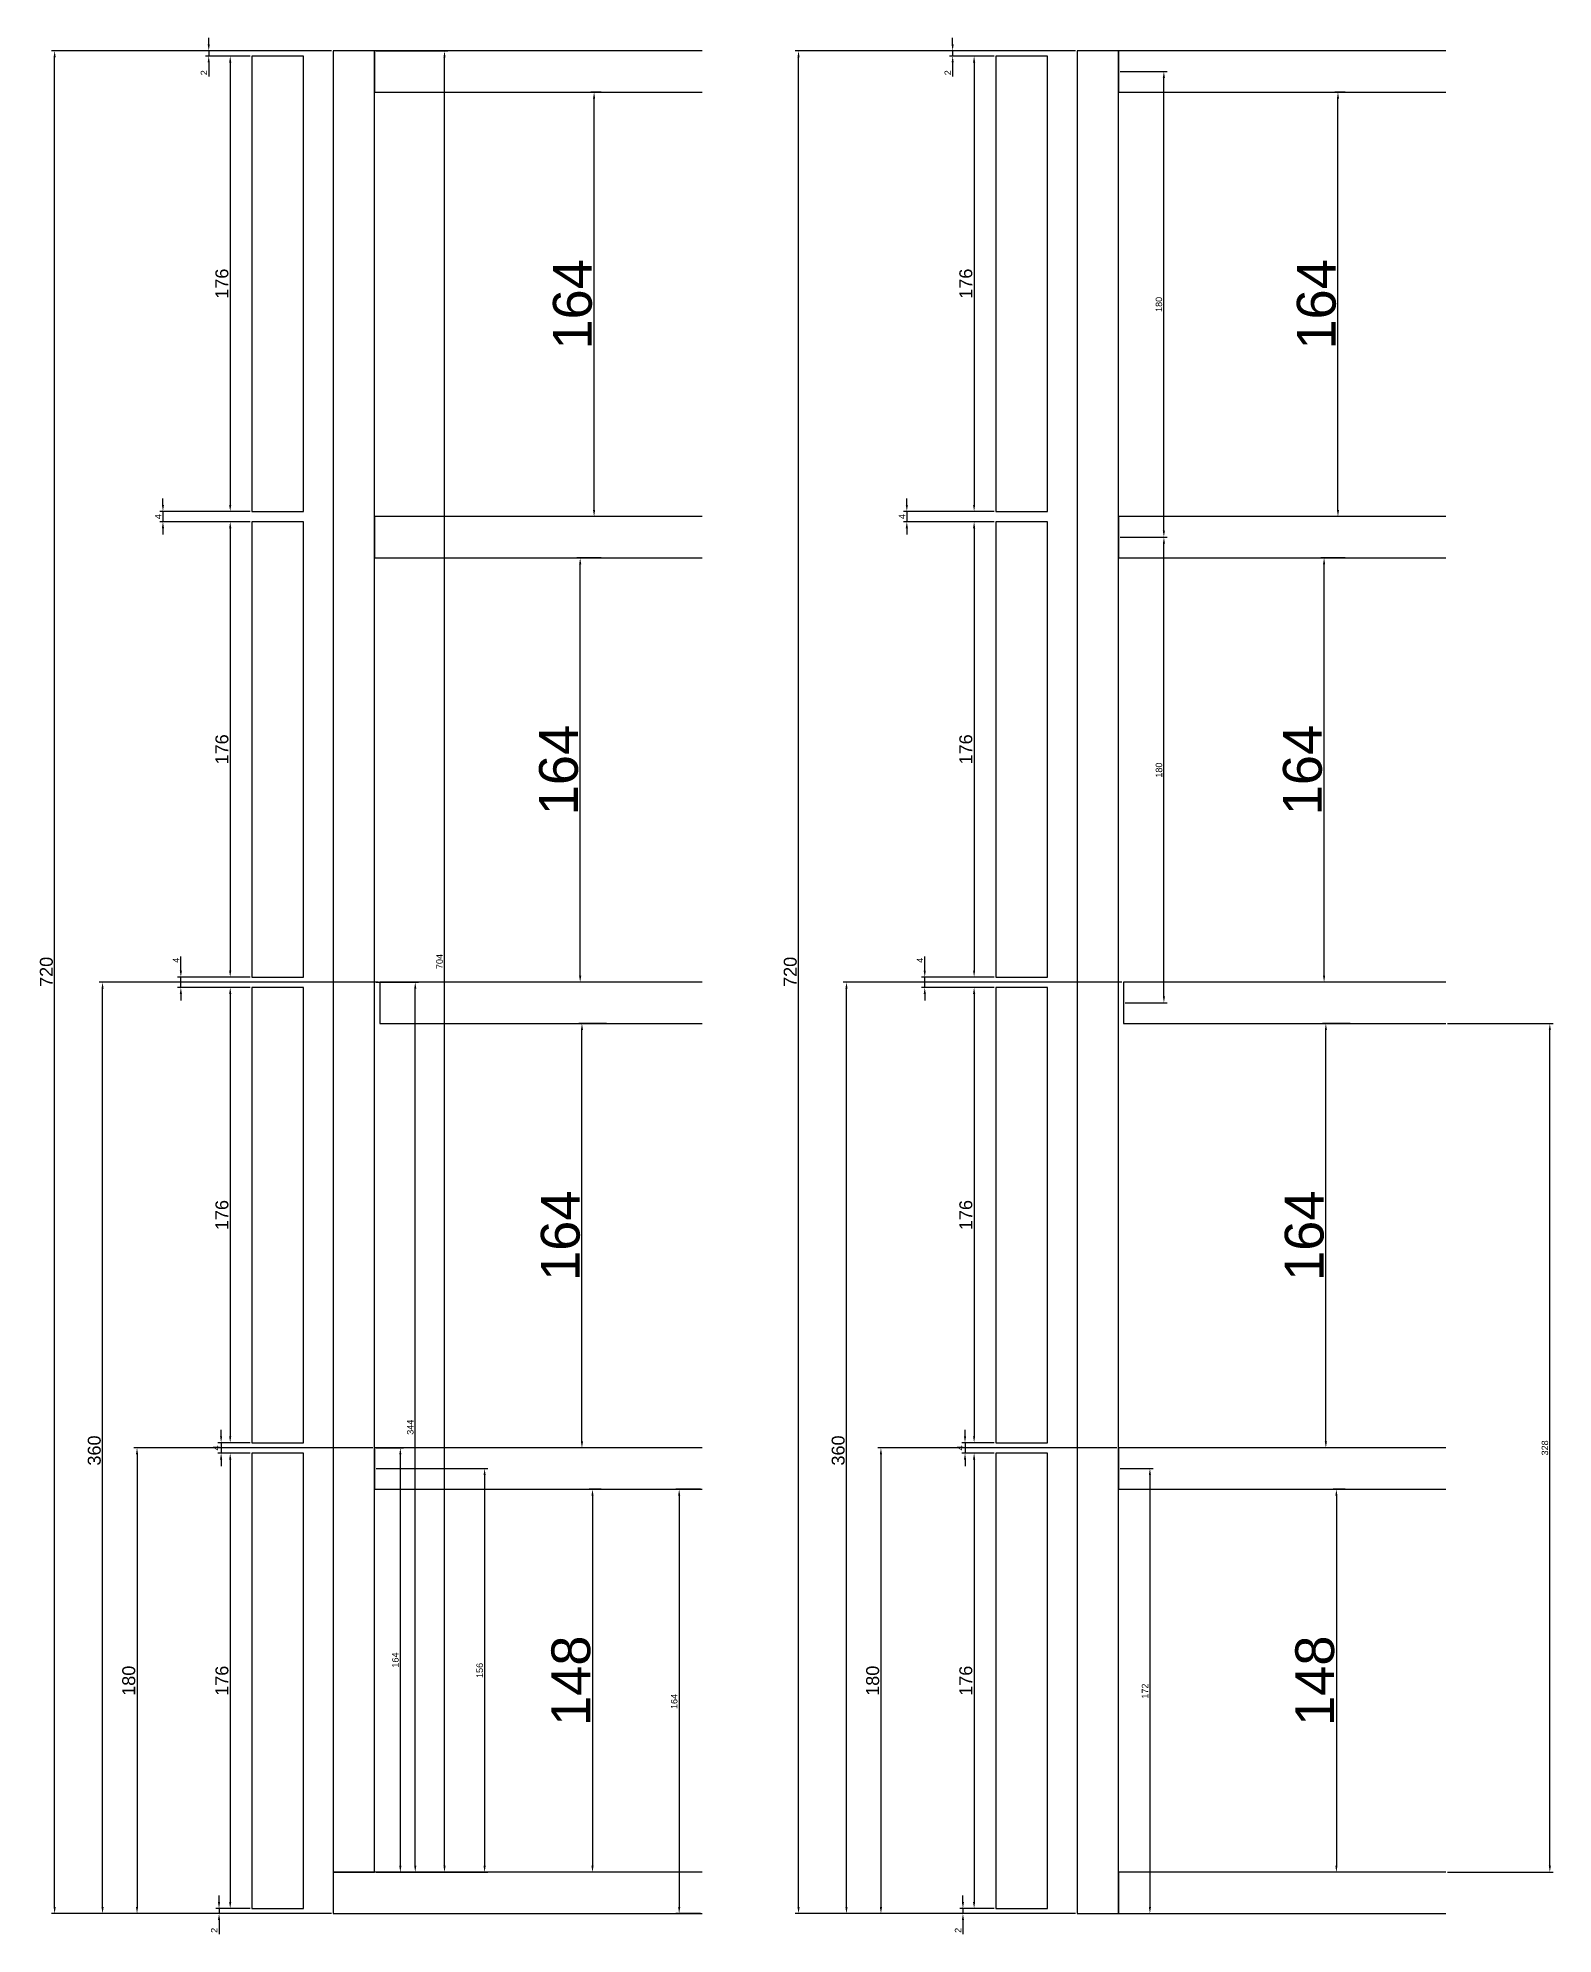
# Model space of a CAD drawing. Header units: millimetres. Extents: x 197 to 5045, y 762 to 4643.
# Drawn here: x 2098 to 2683, y 2205 to 2938 of the extents above; entities that cross this region are included whole.
import ezdxf

# ---------------------------------------------------------------- set-up
doc = ezdxf.new("R2010")
doc.units = ezdxf.units.MM
doc.styles.get("Standard").update_dxf_attribs({"font": 'arial.ttf'})
doc.dimstyles.new('ISO-25', dxfattribs={"dimtxt": 2.5, "dimasz": 2.5, "dimexe": 1.25, "dimexo": 0.625, "dimtad": 1, "dimtxsty": 'Standard', "dimcen": 2.5, "dimadec": 0, "dimazin": 0, "dimtfac": 1, "dimtmove": 0, "dimatfit": 3, "dimfxl": 1, "dimarcsym": 0})

msp = doc.modelspace()

# ---------------------------------------------------------------- blocks, each defined once
blk = doc.blocks.new('*D29')
at = {"color": 0, "lineweight": -2, "transparency": 16777216}
for p, q in [((14.94, 178), (5.94, 178)), ((7.19, 175.5), (7.19, 4.5)), ((14.94, 2), (5.94, 2))]:
    blk.add_line(p, q, dxfattribs=at)
at = {"color": 0, "transparency": 16777216}
for points in [[(6.77, 175.5), (7.61, 175.5), (7.19, 178)], [(6.77, 4.5), (7.61, 4.5), (7.19, 2)]]:
    blk.add_solid(points, dxfattribs=at)
at = {"layer": 'Defpoints', "color": 0, "transparency": 16777216}
for p in [(15.56, 178), (7.19, 2), (15.56, 2)]:
    blk.add_point(p, dxfattribs=at)
at = {"color": 0, "transparency": 16777216, "insert": (4.01, 90), "char_height": 5, "attachment_point": 5, "rotation": 90}
blk.add_mtext('176', dxfattribs=at)
blk = doc.blocks.new('*D28')
at = {"color": 0, "lineweight": -2, "transparency": 16777216}
for p, q in [((2211.11, 2932.96), (2102.82, 2932.96)), ((2104.07, 2215.46), (2104.07, 2930.46)), ((2211.11, 2212.96), (2102.82, 2212.96))]:
    blk.add_line(p, q, dxfattribs=at)
at = {"color": 0, "transparency": 16777216}
for points in [[(2103.66, 2930.46), (2104.49, 2930.46), (2104.07, 2932.96)], [(2103.66, 2215.46), (2104.49, 2215.46), (2104.07, 2212.96)]]:
    blk.add_solid(points, dxfattribs=at)
at = {"layer": 'Defpoints', "color": 0, "transparency": 16777216}
for p in [(2104.07, 2932.96), (2211.73, 2932.96), (2211.73, 2212.96)]:
    blk.add_point(p, dxfattribs=at)
at = {"color": 0, "transparency": 16777216, "insert": (2100.9, 2576.96), "char_height": 5, "attachment_point": 5, "rotation": 90}
blk.add_mtext('720', dxfattribs=at)
blk = doc.blocks.new('*D30')
at = {"color": 0, "lineweight": -2, "transparency": 16777216}
for p, q in [((2168.43, 2397.46), (2168.43, 2399.96)), ((2179.69, 2394.96), (2167.18, 2394.96)), ((2179.69, 2390.96), (2167.18, 2390.96)), ((2168.43, 2394.96), (2168.43, 2390.96)), ((2168.43, 2388.46), (2168.43, 2385.96))]:
    blk.add_line(p, q, dxfattribs=at)
at = {"color": 0, "transparency": 16777216}
for points in [[(2168.01, 2397.46), (2168.85, 2397.46), (2168.43, 2394.96)], [(2168.01, 2388.46), (2168.85, 2388.46), (2168.43, 2390.96)]]:
    blk.add_solid(points, dxfattribs=at)
at = {"layer": 'Defpoints', "color": 0, "transparency": 16777216}
for p in [(2168.43, 2390.96), (2180.32, 2394.96), (2180.32, 2390.96)]:
    blk.add_point(p, dxfattribs=at)
at = {"color": 0, "transparency": 16777216, "insert": (2166.56, 2392.96), "char_height": 2.5, "attachment_point": 5, "rotation": 90}
blk.add_mtext('4', dxfattribs=at)
blk = doc.blocks.new('*D31')
at = {"color": 0, "lineweight": -2, "transparency": 16777216}
for p, q in [((2179.69, 2214.96), (2166.38, 2214.96)), ((2167.63, 2217.46), (2167.63, 2219.96)), ((2167.63, 2214.96), (2167.63, 2212.96)), ((2211.11, 2212.96), (2166.38, 2212.96)), ((2167.63, 2210.46), (2167.63, 2205.05))]:
    blk.add_line(p, q, dxfattribs=at)
at = {"color": 0, "transparency": 16777216}
for points in [[(2167.21, 2217.46), (2168.05, 2217.46), (2167.63, 2214.96)], [(2167.21, 2210.46), (2168.05, 2210.46), (2167.63, 2212.96)]]:
    blk.add_solid(points, dxfattribs=at)
at = {"layer": 'Defpoints', "color": 0, "transparency": 16777216}
for p in [(2180.32, 2214.96), (2167.63, 2212.96), (2211.73, 2212.96)]:
    blk.add_point(p, dxfattribs=at)
at = {"color": 0, "transparency": 16777216, "insert": (2165.75, 2206.5), "char_height": 2.5, "attachment_point": 5, "rotation": 90}
blk.add_mtext('2', dxfattribs=at)
blk = doc.blocks.new('*D32')
at = {"color": 0, "lineweight": -2, "transparency": 16777216}
for p, q in [((2227.11, 2392.96), (2134.68, 2392.96)), ((2135.93, 2390.46), (2135.93, 2215.46)), ((2211.11, 2212.96), (2134.68, 2212.96))]:
    blk.add_line(p, q, dxfattribs=at)
at = {"color": 0, "transparency": 16777216}
for points in [[(2135.51, 2390.46), (2136.34, 2390.46), (2135.93, 2392.96)], [(2135.51, 2215.46), (2136.34, 2215.46), (2135.93, 2212.96)]]:
    blk.add_solid(points, dxfattribs=at)
at = {"layer": 'Defpoints', "color": 0, "transparency": 16777216}
for p in [(2227.73, 2392.96), (2135.93, 2212.96), (2211.73, 2212.96)]:
    blk.add_point(p, dxfattribs=at)
at = {"color": 0, "transparency": 16777216, "insert": (2132.75, 2302.96), "char_height": 5, "attachment_point": 5, "rotation": 90}
blk.add_mtext('180', dxfattribs=at)
blk = doc.blocks.new('*D40')
at = {"color": 0, "lineweight": -2, "transparency": 16777216}
for p, q in [((2211.11, 2932.96), (2162.4, 2932.96)), ((2163.65, 2935.46), (2163.65, 2937.96)), ((2163.65, 2932.96), (2163.65, 2930.96)), ((2179.69, 2930.96), (2162.4, 2930.96)), ((2163.65, 2928.46), (2163.65, 2923.05))]:
    blk.add_line(p, q, dxfattribs=at)
at = {"color": 0, "transparency": 16777216}
for points in [[(2163.23, 2935.46), (2164.07, 2935.46), (2163.65, 2932.96)], [(2163.23, 2928.46), (2164.07, 2928.46), (2163.65, 2930.96)]]:
    blk.add_solid(points, dxfattribs=at)
at = {"layer": 'Defpoints', "color": 0, "transparency": 16777216}
for p in [(2211.73, 2932.96), (2163.65, 2930.96), (2180.32, 2930.96)]:
    blk.add_point(p, dxfattribs=at)
at = {"color": 0, "transparency": 16777216, "insert": (2161.77, 2924.5), "char_height": 2.5, "attachment_point": 5, "rotation": 90}
blk.add_mtext('2', dxfattribs=at)
blk = doc.blocks.new('*D44')
at = {"color": 0, "lineweight": -2, "transparency": 16777216}
for p, q in [((2145.94, 2757.46), (2145.94, 2759.96)), ((2179.69, 2754.96), (2144.69, 2754.96)), ((2179.69, 2750.96), (2144.69, 2750.96)), ((2145.94, 2754.96), (2145.94, 2750.96)), ((2145.94, 2748.46), (2145.94, 2745.96))]:
    blk.add_line(p, q, dxfattribs=at)
at = {"color": 0, "transparency": 16777216}
for points in [[(2145.52, 2757.46), (2146.36, 2757.46), (2145.94, 2754.96)], [(2145.52, 2748.46), (2146.36, 2748.46), (2145.94, 2750.96)]]:
    blk.add_solid(points, dxfattribs=at)
at = {"layer": 'Defpoints', "color": 0, "transparency": 16777216}
for p in [(2145.94, 2750.96), (2180.32, 2754.96), (2180.32, 2750.96)]:
    blk.add_point(p, dxfattribs=at)
at = {"color": 0, "transparency": 16777216, "insert": (2144.06, 2752.96), "char_height": 2.5, "attachment_point": 5, "rotation": 90}
blk.add_mtext('4', dxfattribs=at)
blk = doc.blocks.new('*D45')
at = {"color": 0, "lineweight": -2, "transparency": 16777216}
for p, q in [((2229.11, 2572.96), (2121.35, 2572.96)), ((2122.6, 2215.46), (2122.6, 2570.46)), ((2211.11, 2212.96), (2121.35, 2212.96))]:
    blk.add_line(p, q, dxfattribs=at)
at = {"color": 0, "transparency": 16777216}
for points in [[(2122.18, 2570.46), (2123.02, 2570.46), (2122.6, 2572.96)], [(2122.18, 2215.46), (2123.02, 2215.46), (2122.6, 2212.96)]]:
    blk.add_solid(points, dxfattribs=at)
at = {"layer": 'Defpoints', "color": 0, "transparency": 16777216}
for p in [(2122.6, 2572.96), (2229.73, 2572.96), (2211.73, 2212.96)]:
    blk.add_point(p, dxfattribs=at)
at = {"color": 0, "transparency": 16777216, "insert": (2119.42, 2391.96), "char_height": 5, "attachment_point": 5, "rotation": 90}
blk.add_mtext('360', dxfattribs=at)
blk = doc.blocks.new('*D48')
at = {"color": 0, "lineweight": -2, "transparency": 16777216}
for p, q in [((2315.37, 2376.96), (2310.74, 2376.96)), ((2311.99, 2374.46), (2311.99, 2231.46)), ((2315.37, 2228.96), (2310.74, 2228.96))]:
    blk.add_line(p, q, dxfattribs=at)
at = {"color": 0, "transparency": 16777216}
for points in [[(2311.57, 2374.46), (2312.41, 2374.46), (2311.99, 2376.96)], [(2311.57, 2231.46), (2312.41, 2231.46), (2311.99, 2228.96)]]:
    blk.add_solid(points, dxfattribs=at)
at = {"layer": 'Defpoints', "color": 0, "transparency": 16777216}
for p in [(2315.99, 2376.96), (2311.99, 2228.96), (2315.99, 2228.96)]:
    blk.add_point(p, dxfattribs=at)
at = {"color": 0, "transparency": 16777216, "insert": (2303.71, 2302.96), "char_height": 15, "attachment_point": 5, "rotation": 90}
blk.add_mtext('148', dxfattribs=at)
blk = doc.blocks.new('*D49')
at = {"color": 0, "lineweight": -2, "transparency": 16777216}
for p, q in [((2317.37, 2556.96), (2306.67, 2556.96)), ((2307.92, 2395.46), (2307.92, 2554.46)), ((2315.37, 2392.96), (2306.67, 2392.96))]:
    blk.add_line(p, q, dxfattribs=at)
at = {"color": 0, "transparency": 16777216}
for points in [[(2307.5, 2554.46), (2308.34, 2554.46), (2307.92, 2556.96)], [(2307.5, 2395.46), (2308.34, 2395.46), (2307.92, 2392.96)]]:
    blk.add_solid(points, dxfattribs=at)
at = {"layer": 'Defpoints', "color": 0, "transparency": 16777216}
for p in [(2307.92, 2556.96), (2317.99, 2556.96), (2315.99, 2392.96)]:
    blk.add_point(p, dxfattribs=at)
at = {"color": 0, "transparency": 16777216, "insert": (2299.64, 2474.96), "char_height": 15, "attachment_point": 5, "rotation": 90}
blk.add_mtext('164', dxfattribs=at)
blk = doc.blocks.new('*D50')
at = {"color": 0, "lineweight": -2, "transparency": 16777216}
for p, q in [((2315.37, 2736.96), (2305.98, 2736.96)), ((2307.23, 2575.46), (2307.23, 2734.46)), ((2317.37, 2572.96), (2305.98, 2572.96))]:
    blk.add_line(p, q, dxfattribs=at)
at = {"color": 0, "transparency": 16777216}
for points in [[(2306.81, 2734.46), (2307.65, 2734.46), (2307.23, 2736.96)], [(2306.81, 2575.46), (2307.65, 2575.46), (2307.23, 2572.96)]]:
    blk.add_solid(points, dxfattribs=at)
at = {"layer": 'Defpoints', "color": 0, "transparency": 16777216}
for p in [(2307.23, 2736.96), (2315.99, 2736.96), (2317.99, 2572.96)]:
    blk.add_point(p, dxfattribs=at)
at = {"color": 0, "transparency": 16777216, "insert": (2298.95, 2654.96), "char_height": 15, "attachment_point": 5, "rotation": 90}
blk.add_mtext('164', dxfattribs=at)
blk = doc.blocks.new('*D51')
at = {"color": 0, "lineweight": -2, "transparency": 16777216}
for p, q in [((2315.37, 2916.96), (2311.35, 2916.96)), ((2312.6, 2755.46), (2312.6, 2914.46)), ((2315.37, 2752.96), (2311.35, 2752.96))]:
    blk.add_line(p, q, dxfattribs=at)
at = {"color": 0, "transparency": 16777216}
for points in [[(2312.19, 2914.46), (2313.02, 2914.46), (2312.6, 2916.96)], [(2312.19, 2755.46), (2313.02, 2755.46), (2312.6, 2752.96)]]:
    blk.add_solid(points, dxfattribs=at)
at = {"layer": 'Defpoints', "color": 0, "transparency": 16777216}
for p in [(2312.6, 2916.96), (2315.99, 2916.96), (2315.99, 2752.96)]:
    blk.add_point(p, dxfattribs=at)
at = {"color": 0, "transparency": 16777216, "insert": (2304.32, 2834.96), "char_height": 15, "attachment_point": 5, "rotation": 90}
blk.add_mtext('164', dxfattribs=at)
blk = doc.blocks.new('*D52')
at = {"color": 0, "lineweight": -2, "transparency": 16777216}
for p, q in [((2152.87, 2577.46), (2152.87, 2582.94)), ((2179.69, 2574.96), (2151.62, 2574.96)), ((2152.87, 2570.96), (2152.87, 2574.96)), ((2179.69, 2570.96), (2151.62, 2570.96)), ((2152.87, 2568.46), (2152.87, 2565.96))]:
    blk.add_line(p, q, dxfattribs=at)
at = {"color": 0, "transparency": 16777216}
for points in [[(2152.45, 2577.46), (2153.29, 2577.46), (2152.87, 2574.96)], [(2152.45, 2568.46), (2153.29, 2568.46), (2152.87, 2570.96)]]:
    blk.add_solid(points, dxfattribs=at)
at = {"layer": 'Defpoints', "color": 0, "transparency": 16777216}
for p in [(2180.32, 2574.96), (2152.87, 2570.96), (2180.32, 2570.96)]:
    blk.add_point(p, dxfattribs=at)
at = {"color": 0, "transparency": 16777216, "insert": (2150.99, 2581.45), "char_height": 2.5, "attachment_point": 5, "rotation": 90}
blk.add_mtext('4', dxfattribs=at)
blk = doc.blocks.new('*D65')
at = {"color": 0, "lineweight": -2, "transparency": 16777216}
for p, q in [((2228.36, 2392.96), (2238.96, 2392.96)), ((2237.71, 2231.46), (2237.71, 2390.46)), ((2228.36, 2228.96), (2238.96, 2228.96))]:
    blk.add_line(p, q, dxfattribs=at)
at = {"color": 0, "transparency": 16777216}
for points in [[(2237.29, 2390.46), (2238.13, 2390.46), (2237.71, 2392.96)], [(2237.29, 2231.46), (2238.13, 2231.46), (2237.71, 2228.96)]]:
    blk.add_solid(points, dxfattribs=at)
at = {"layer": 'Defpoints', "color": 0, "transparency": 16777216}
for p in [(2227.73, 2392.96), (2237.71, 2392.96), (2227.73, 2228.96)]:
    blk.add_point(p, dxfattribs=at)
at = {"color": 0, "transparency": 16777216, "insert": (2235.81, 2310.96), "char_height": 2.5, "attachment_point": 5, "rotation": 90}
blk.add_mtext('164', dxfattribs=at)
blk = doc.blocks.new('*D66')
at = {"color": 0, "lineweight": -2, "transparency": 16777216}
for p, q in [((2228.36, 2572.96), (2244.72, 2572.96)), ((2243.47, 2231.46), (2243.47, 2570.46)), ((2228.36, 2228.96), (2244.72, 2228.96))]:
    blk.add_line(p, q, dxfattribs=at)
at = {"color": 0, "transparency": 16777216}
for points in [[(2243.06, 2570.46), (2243.89, 2570.46), (2243.47, 2572.96)], [(2243.06, 2231.46), (2243.89, 2231.46), (2243.47, 2228.96)]]:
    blk.add_solid(points, dxfattribs=at)
at = {"layer": 'Defpoints', "color": 0, "transparency": 16777216}
for p in [(2227.73, 2572.96), (2243.47, 2572.96), (2227.73, 2228.96)]:
    blk.add_point(p, dxfattribs=at)
at = {"color": 0, "transparency": 16777216, "insert": (2241.57, 2400.96), "char_height": 2.5, "attachment_point": 5, "rotation": 90}
blk.add_mtext('344', dxfattribs=at)
blk = doc.blocks.new('*D67')
at = {"color": 0, "lineweight": -2, "transparency": 16777216}
for p, q in [((2228.36, 2932.96), (2256.03, 2932.96)), ((2254.78, 2231.46), (2254.78, 2930.46)), ((2228.36, 2228.96), (2256.03, 2228.96))]:
    blk.add_line(p, q, dxfattribs=at)
at = {"color": 0, "transparency": 16777216}
for points in [[(2254.37, 2930.46), (2255.2, 2930.46), (2254.78, 2932.96)], [(2254.37, 2231.46), (2255.2, 2231.46), (2254.78, 2228.96)]]:
    blk.add_solid(points, dxfattribs=at)
at = {"layer": 'Defpoints', "color": 0, "transparency": 16777216}
for p in [(2227.73, 2932.96), (2254.78, 2932.96), (2227.73, 2228.96)]:
    blk.add_point(p, dxfattribs=at)
at = {"color": 0, "transparency": 16777216, "insert": (2252.88, 2580.96), "char_height": 2.5, "attachment_point": 5, "rotation": 90}
blk.add_mtext('704', dxfattribs=at)
blk = doc.blocks.new('*D71')
at = {"color": 0, "lineweight": -2, "transparency": 16777216}
for p, q in [((2228.36, 2384.96), (2271.54, 2384.96)), ((2270.29, 2382.46), (2270.29, 2231.46)), ((2228.36, 2228.96), (2271.54, 2228.96))]:
    blk.add_line(p, q, dxfattribs=at)
at = {"color": 0, "transparency": 16777216}
for points in [[(2269.87, 2382.46), (2270.71, 2382.46), (2270.29, 2384.96)], [(2269.87, 2231.46), (2270.71, 2231.46), (2270.29, 2228.96)]]:
    blk.add_solid(points, dxfattribs=at)
at = {"layer": 'Defpoints', "color": 0, "transparency": 16777216}
for p in [(2227.73, 2384.96), (2227.73, 2228.96), (2270.29, 2228.96)]:
    blk.add_point(p, dxfattribs=at)
at = {"color": 0, "transparency": 16777216, "insert": (2268.39, 2306.96), "char_height": 2.5, "attachment_point": 5, "rotation": 90}
blk.add_mtext('156', dxfattribs=at)
blk = doc.blocks.new('*D109')
at = {"color": 0, "lineweight": -2, "transparency": 16777216}
for p, q in [((2353.71, 2376.96), (2344.25, 2376.96)), ((2345.5, 2374.46), (2345.5, 2215.46)), ((2353.71, 2212.96), (2344.25, 2212.96))]:
    blk.add_line(p, q, dxfattribs=at)
at = {"color": 0, "transparency": 16777216}
for points in [[(2345.09, 2374.46), (2345.92, 2374.46), (2345.5, 2376.96)], [(2345.09, 2215.46), (2345.92, 2215.46), (2345.5, 2212.96)]]:
    blk.add_solid(points, dxfattribs=at)
at = {"layer": 'Defpoints', "color": 0, "transparency": 16777216}
for p in [(2354.33, 2376.96), (2345.5, 2212.96), (2354.33, 2212.96)]:
    blk.add_point(p, dxfattribs=at)
at = {"color": 0, "transparency": 16777216, "insert": (2343.6, 2294.96), "char_height": 2.5, "attachment_point": 5, "rotation": 90}
blk.add_mtext('164', dxfattribs=at)
blk = doc.blocks.new('*D53')
at = {"color": 0, "lineweight": -2, "transparency": 16777216}
for p, q in [((2498.67, 2932.96), (2390.38, 2932.96)), ((2391.63, 2215.46), (2391.63, 2930.46)), ((2498.67, 2212.96), (2390.38, 2212.96))]:
    blk.add_line(p, q, dxfattribs=at)
at = {"color": 0, "transparency": 16777216}
for points in [[(2391.22, 2930.46), (2392.05, 2930.46), (2391.63, 2932.96)], [(2391.22, 2215.46), (2392.05, 2215.46), (2391.63, 2212.96)]]:
    blk.add_solid(points, dxfattribs=at)
at = {"layer": 'Defpoints', "color": 0, "transparency": 16777216}
for p in [(2391.63, 2932.96), (2499.29, 2932.96), (2499.29, 2212.96)]:
    blk.add_point(p, dxfattribs=at)
at = {"color": 0, "transparency": 16777216, "insert": (2388.46, 2576.96), "char_height": 5, "attachment_point": 5, "rotation": 90}
blk.add_mtext('720', dxfattribs=at)
blk = doc.blocks.new('*D60')
at = {"color": 0, "lineweight": -2, "transparency": 16777216}
for p, q in [((2455.99, 2397.46), (2455.99, 2399.96)), ((2467.25, 2394.96), (2454.74, 2394.96)), ((2467.25, 2390.96), (2454.74, 2390.96)), ((2455.99, 2394.96), (2455.99, 2390.96)), ((2455.99, 2388.46), (2455.99, 2385.96))]:
    blk.add_line(p, q, dxfattribs=at)
at = {"color": 0, "transparency": 16777216}
for points in [[(2455.58, 2397.46), (2456.41, 2397.46), (2455.99, 2394.96)], [(2455.58, 2388.46), (2456.41, 2388.46), (2455.99, 2390.96)]]:
    blk.add_solid(points, dxfattribs=at)
at = {"layer": 'Defpoints', "color": 0, "transparency": 16777216}
for p in [(2455.99, 2390.96), (2467.88, 2394.96), (2467.88, 2390.96)]:
    blk.add_point(p, dxfattribs=at)
at = {"color": 0, "transparency": 16777216, "insert": (2454.12, 2392.96), "char_height": 2.5, "attachment_point": 5, "rotation": 90}
blk.add_mtext('4', dxfattribs=at)
blk = doc.blocks.new('*D61')
at = {"color": 0, "lineweight": -2, "transparency": 16777216}
for p, q in [((2467.25, 2214.96), (2453.94, 2214.96)), ((2455.19, 2217.46), (2455.19, 2219.96)), ((2455.19, 2214.96), (2455.19, 2212.96)), ((2498.67, 2212.96), (2453.94, 2212.96)), ((2455.19, 2210.46), (2455.19, 2205.05))]:
    blk.add_line(p, q, dxfattribs=at)
at = {"color": 0, "transparency": 16777216}
for points in [[(2454.77, 2217.46), (2455.61, 2217.46), (2455.19, 2214.96)], [(2454.77, 2210.46), (2455.61, 2210.46), (2455.19, 2212.96)]]:
    blk.add_solid(points, dxfattribs=at)
at = {"layer": 'Defpoints', "color": 0, "transparency": 16777216}
for p in [(2467.88, 2214.96), (2455.19, 2212.96), (2499.29, 2212.96)]:
    blk.add_point(p, dxfattribs=at)
at = {"color": 0, "transparency": 16777216, "insert": (2453.31, 2206.5), "char_height": 2.5, "attachment_point": 5, "rotation": 90}
blk.add_mtext('2', dxfattribs=at)
blk = doc.blocks.new('*D54')
at = {"color": 0, "lineweight": -2, "transparency": 16777216}
for p, q in [((2514.67, 2392.96), (2422.24, 2392.96)), ((2423.49, 2390.46), (2423.49, 2215.46)), ((2498.67, 2212.96), (2422.24, 2212.96))]:
    blk.add_line(p, q, dxfattribs=at)
at = {"color": 0, "transparency": 16777216}
for points in [[(2423.07, 2390.46), (2423.91, 2390.46), (2423.49, 2392.96)], [(2423.07, 2215.46), (2423.91, 2215.46), (2423.49, 2212.96)]]:
    blk.add_solid(points, dxfattribs=at)
at = {"layer": 'Defpoints', "color": 0, "transparency": 16777216}
for p in [(2515.29, 2392.96), (2423.49, 2212.96), (2499.29, 2212.96)]:
    blk.add_point(p, dxfattribs=at)
at = {"color": 0, "transparency": 16777216, "insert": (2420.31, 2302.96), "char_height": 5, "attachment_point": 5, "rotation": 90}
blk.add_mtext('180', dxfattribs=at)
blk = doc.blocks.new('*D62')
at = {"color": 0, "lineweight": -2, "transparency": 16777216}
for p, q in [((2498.67, 2932.96), (2449.96, 2932.96)), ((2451.21, 2935.46), (2451.21, 2937.96)), ((2451.21, 2932.96), (2451.21, 2930.96)), ((2467.25, 2930.96), (2449.96, 2930.96)), ((2451.21, 2928.46), (2451.21, 2923.05))]:
    blk.add_line(p, q, dxfattribs=at)
at = {"color": 0, "transparency": 16777216}
for points in [[(2450.79, 2935.46), (2451.63, 2935.46), (2451.21, 2932.96)], [(2450.79, 2928.46), (2451.63, 2928.46), (2451.21, 2930.96)]]:
    blk.add_solid(points, dxfattribs=at)
at = {"layer": 'Defpoints', "color": 0, "transparency": 16777216}
for p in [(2499.29, 2932.96), (2451.21, 2930.96), (2467.88, 2930.96)]:
    blk.add_point(p, dxfattribs=at)
at = {"color": 0, "transparency": 16777216, "insert": (2449.33, 2924.5), "char_height": 2.5, "attachment_point": 5, "rotation": 90}
blk.add_mtext('2', dxfattribs=at)
blk = doc.blocks.new('*D63')
at = {"color": 0, "lineweight": -2, "transparency": 16777216}
for p, q in [((2433.5, 2757.46), (2433.5, 2759.96)), ((2467.25, 2754.96), (2432.25, 2754.96)), ((2467.25, 2750.96), (2432.25, 2750.96)), ((2433.5, 2754.96), (2433.5, 2750.96)), ((2433.5, 2748.46), (2433.5, 2745.96))]:
    blk.add_line(p, q, dxfattribs=at)
at = {"color": 0, "transparency": 16777216}
for points in [[(2433.08, 2757.46), (2433.92, 2757.46), (2433.5, 2754.96)], [(2433.08, 2748.46), (2433.92, 2748.46), (2433.5, 2750.96)]]:
    blk.add_solid(points, dxfattribs=at)
at = {"layer": 'Defpoints', "color": 0, "transparency": 16777216}
for p in [(2433.5, 2750.96), (2467.88, 2754.96), (2467.88, 2750.96)]:
    blk.add_point(p, dxfattribs=at)
at = {"color": 0, "transparency": 16777216, "insert": (2431.62, 2752.96), "char_height": 2.5, "attachment_point": 5, "rotation": 90}
blk.add_mtext('4', dxfattribs=at)
blk = doc.blocks.new('*D56')
at = {"color": 0, "lineweight": -2, "transparency": 16777216}
for p, q in [((2516.67, 2572.96), (2408.91, 2572.96)), ((2410.16, 2215.46), (2410.16, 2570.46)), ((2498.67, 2212.96), (2408.91, 2212.96))]:
    blk.add_line(p, q, dxfattribs=at)
at = {"color": 0, "transparency": 16777216}
for points in [[(2409.75, 2570.46), (2410.58, 2570.46), (2410.16, 2572.96)], [(2409.75, 2215.46), (2410.58, 2215.46), (2410.16, 2212.96)]]:
    blk.add_solid(points, dxfattribs=at)
at = {"layer": 'Defpoints', "color": 0, "transparency": 16777216}
for p in [(2410.16, 2572.96), (2517.29, 2572.96), (2499.29, 2212.96)]:
    blk.add_point(p, dxfattribs=at)
at = {"color": 0, "transparency": 16777216, "insert": (2406.98, 2391.96), "char_height": 5, "attachment_point": 5, "rotation": 90}
blk.add_mtext('360', dxfattribs=at)
blk = doc.blocks.new('*D55')
at = {"color": 0, "lineweight": -2, "transparency": 16777216}
for p, q in [((2602.93, 2376.96), (2598.3, 2376.96)), ((2599.55, 2374.46), (2599.55, 2231.46)), ((2602.93, 2228.96), (2598.3, 2228.96))]:
    blk.add_line(p, q, dxfattribs=at)
at = {"color": 0, "transparency": 16777216}
for points in [[(2599.14, 2374.46), (2599.97, 2374.46), (2599.55, 2376.96)], [(2599.14, 2231.46), (2599.97, 2231.46), (2599.55, 2228.96)]]:
    blk.add_solid(points, dxfattribs=at)
at = {"layer": 'Defpoints', "color": 0, "transparency": 16777216}
for p in [(2603.56, 2376.96), (2599.55, 2228.96), (2603.56, 2228.96)]:
    blk.add_point(p, dxfattribs=at)
at = {"color": 0, "transparency": 16777216, "insert": (2591.27, 2302.96), "char_height": 15, "attachment_point": 5, "rotation": 90}
blk.add_mtext('148', dxfattribs=at)
blk = doc.blocks.new('*D57')
at = {"color": 0, "lineweight": -2, "transparency": 16777216}
for p, q in [((2604.93, 2556.96), (2594.23, 2556.96)), ((2595.48, 2395.46), (2595.48, 2554.46)), ((2602.93, 2392.96), (2594.23, 2392.96))]:
    blk.add_line(p, q, dxfattribs=at)
at = {"color": 0, "transparency": 16777216}
for points in [[(2595.07, 2554.46), (2595.9, 2554.46), (2595.48, 2556.96)], [(2595.07, 2395.46), (2595.9, 2395.46), (2595.48, 2392.96)]]:
    blk.add_solid(points, dxfattribs=at)
at = {"layer": 'Defpoints', "color": 0, "transparency": 16777216}
for p in [(2595.48, 2556.96), (2605.56, 2556.96), (2603.56, 2392.96)]:
    blk.add_point(p, dxfattribs=at)
at = {"color": 0, "transparency": 16777216, "insert": (2587.2, 2474.96), "char_height": 15, "attachment_point": 5, "rotation": 90}
blk.add_mtext('164', dxfattribs=at)
blk = doc.blocks.new('*D58')
at = {"color": 0, "lineweight": -2, "transparency": 16777216}
for p, q in [((2602.93, 2736.96), (2593.54, 2736.96)), ((2594.79, 2575.46), (2594.79, 2734.46)), ((2604.93, 2572.96), (2593.54, 2572.96))]:
    blk.add_line(p, q, dxfattribs=at)
at = {"color": 0, "transparency": 16777216}
for points in [[(2594.38, 2734.46), (2595.21, 2734.46), (2594.79, 2736.96)], [(2594.38, 2575.46), (2595.21, 2575.46), (2594.79, 2572.96)]]:
    blk.add_solid(points, dxfattribs=at)
at = {"layer": 'Defpoints', "color": 0, "transparency": 16777216}
for p in [(2594.79, 2736.96), (2603.56, 2736.96), (2605.56, 2572.96)]:
    blk.add_point(p, dxfattribs=at)
at = {"color": 0, "transparency": 16777216, "insert": (2586.51, 2654.96), "char_height": 15, "attachment_point": 5, "rotation": 90}
blk.add_mtext('164', dxfattribs=at)
blk = doc.blocks.new('*D59')
at = {"color": 0, "lineweight": -2, "transparency": 16777216}
for p, q in [((2602.93, 2916.96), (2598.91, 2916.96)), ((2600.16, 2755.46), (2600.16, 2914.46)), ((2602.93, 2752.96), (2598.91, 2752.96))]:
    blk.add_line(p, q, dxfattribs=at)
at = {"color": 0, "transparency": 16777216}
for points in [[(2599.75, 2914.46), (2600.58, 2914.46), (2600.16, 2916.96)], [(2599.75, 2755.46), (2600.58, 2755.46), (2600.16, 2752.96)]]:
    blk.add_solid(points, dxfattribs=at)
at = {"layer": 'Defpoints', "color": 0, "transparency": 16777216}
for p in [(2600.16, 2916.96), (2603.56, 2916.96), (2603.56, 2752.96)]:
    blk.add_point(p, dxfattribs=at)
at = {"color": 0, "transparency": 16777216, "insert": (2591.88, 2834.96), "char_height": 15, "attachment_point": 5, "rotation": 90}
blk.add_mtext('164', dxfattribs=at)
blk = doc.blocks.new('*D64')
at = {"color": 0, "lineweight": -2, "transparency": 16777216}
for p, q in [((2440.43, 2577.46), (2440.43, 2582.94)), ((2467.25, 2574.96), (2439.18, 2574.96)), ((2440.43, 2570.96), (2440.43, 2574.96)), ((2467.25, 2570.96), (2439.18, 2570.96)), ((2440.43, 2568.46), (2440.43, 2565.96))]:
    blk.add_line(p, q, dxfattribs=at)
at = {"color": 0, "transparency": 16777216}
for points in [[(2440.01, 2577.46), (2440.85, 2577.46), (2440.43, 2574.96)], [(2440.01, 2568.46), (2440.85, 2568.46), (2440.43, 2570.96)]]:
    blk.add_solid(points, dxfattribs=at)
at = {"layer": 'Defpoints', "color": 0, "transparency": 16777216}
for p in [(2467.88, 2574.96), (2440.43, 2570.96), (2467.88, 2570.96)]:
    blk.add_point(p, dxfattribs=at)
at = {"color": 0, "transparency": 16777216, "insert": (2438.56, 2581.45), "char_height": 2.5, "attachment_point": 5, "rotation": 90}
blk.add_mtext('4', dxfattribs=at)
blk = doc.blocks.new('*D68')
at = {"color": 0, "lineweight": -2, "transparency": 16777216}
for p, q in [((2515.92, 2924.96), (2534.1, 2924.96)), ((2532.85, 2747.46), (2532.85, 2922.46)), ((2515.92, 2744.96), (2534.1, 2744.96))]:
    blk.add_line(p, q, dxfattribs=at)
at = {"color": 0, "transparency": 16777216}
for points in [[(2532.44, 2922.46), (2533.27, 2922.46), (2532.85, 2924.96)], [(2532.44, 2747.46), (2533.27, 2747.46), (2532.85, 2744.96)]]:
    blk.add_solid(points, dxfattribs=at)
at = {"layer": 'Defpoints', "color": 0, "transparency": 16777216}
for p in [(2515.29, 2924.96), (2532.85, 2924.96), (2515.29, 2744.96)]:
    blk.add_point(p, dxfattribs=at)
at = {"color": 0, "transparency": 16777216, "insert": (2530.95, 2834.96), "char_height": 2.5, "attachment_point": 5, "rotation": 90}
blk.add_mtext('180', dxfattribs=at)
blk = doc.blocks.new('*D69')
at = {"color": 0, "lineweight": -2, "transparency": 16777216}
for p, q in [((2515.92, 2744.96), (2534.13, 2744.96)), ((2532.88, 2567.46), (2532.88, 2742.46)), ((2517.92, 2564.96), (2534.13, 2564.96))]:
    blk.add_line(p, q, dxfattribs=at)
at = {"color": 0, "transparency": 16777216}
for points in [[(2532.47, 2742.46), (2533.3, 2742.46), (2532.88, 2744.96)], [(2532.47, 2567.46), (2533.3, 2567.46), (2532.88, 2564.96)]]:
    blk.add_solid(points, dxfattribs=at)
at = {"layer": 'Defpoints', "color": 0, "transparency": 16777216}
for p in [(2515.29, 2744.96), (2532.88, 2744.96), (2517.29, 2564.96)]:
    blk.add_point(p, dxfattribs=at)
at = {"color": 0, "transparency": 16777216, "insert": (2530.98, 2654.96), "char_height": 2.5, "attachment_point": 5, "rotation": 90}
blk.add_mtext('180', dxfattribs=at)
blk = doc.blocks.new('*D70')
at = {"color": 0, "lineweight": -2, "transparency": 16777216}
for p, q in [((2515.92, 2384.96), (2528.72, 2384.96)), ((2527.47, 2382.46), (2527.47, 2215.46)), ((2515.92, 2212.96), (2528.72, 2212.96))]:
    blk.add_line(p, q, dxfattribs=at)
at = {"color": 0, "transparency": 16777216}
for points in [[(2527.05, 2382.46), (2527.88, 2382.46), (2527.47, 2384.96)], [(2527.05, 2215.46), (2527.88, 2215.46), (2527.47, 2212.96)]]:
    blk.add_solid(points, dxfattribs=at)
at = {"layer": 'Defpoints', "color": 0, "transparency": 16777216}
for p in [(2515.29, 2384.96), (2515.29, 2212.96), (2527.47, 2212.96)]:
    blk.add_point(p, dxfattribs=at)
at = {"color": 0, "transparency": 16777216, "insert": (2525.59, 2298.96), "char_height": 2.5, "attachment_point": 5, "rotation": 90}
blk.add_mtext('172', dxfattribs=at)
blk = doc.blocks.new('*D108')
at = {"color": 0, "lineweight": -2, "transparency": 16777216}
for p, q in [((2642.52, 2556.96), (2683.31, 2556.96)), ((2682.06, 2231.46), (2682.06, 2554.46)), ((2642.52, 2228.96), (2683.31, 2228.96))]:
    blk.add_line(p, q, dxfattribs=at)
at = {"color": 0, "transparency": 16777216}
for points in [[(2681.65, 2554.46), (2682.48, 2554.46), (2682.06, 2556.96)], [(2681.65, 2231.46), (2682.48, 2231.46), (2682.06, 2228.96)]]:
    blk.add_solid(points, dxfattribs=at)
at = {"layer": 'Defpoints', "color": 0, "transparency": 16777216}
for p in [(2641.9, 2556.96), (2682.06, 2556.96), (2641.9, 2228.96)]:
    blk.add_point(p, dxfattribs=at)
at = {"color": 0, "transparency": 16777216, "insert": (2680.16, 2392.96), "char_height": 2.5, "attachment_point": 5, "rotation": 90}
blk.add_mtext('328', dxfattribs=at)
blk = doc.blocks.new('A$C6B184A41')
at = {"color": 1}
blk.add_lwpolyline([(15.562, 2), (35.562, 2), (35.562, 178), (15.562, 178)], close=True, dxfattribs=at)
dim = blk.add_linear_dim(base=(7.19, 2), p1=(15.562, 178), p2=(15.562, 2), angle=90, dimstyle='ISO-25', override={"dimtxt": 5})
dim.commit()
dim.dimension.update_dxf_attribs({"geometry": '*D29', "text_midpoint": (4.012, 90)})

# ---------------------------------------------------------------- dimensions: what is measured, and where the dimension line sits
for base, p1, p2, picture, middle in [((2104.074, 2932.957), (2211.73, 2212.957), (2211.73, 2932.957), '*D28', (2104.074, 2576.957)), ((2391.635, 2932.957), (2499.292, 2212.957), (2499.292, 2932.957), '*D53', (2391.635, 2576.957)), ((2122.601, 2572.957), (2211.73, 2212.957), (2229.73, 2572.957), '*D45', (2122.601, 2391.962)), ((2410.162, 2572.957), (2499.292, 2212.957), (2517.292, 2572.957), '*D56', (2410.162, 2391.962))]:
    dim = msp.add_linear_dim(base=base, p1=p1, p2=p2, angle=90, dimstyle='ISO-25', override={"dimtxt": 5})
    dim.commit()
    dim.dimension.update_dxf_attribs({"geometry": picture, "text_midpoint": middle, "dimtype": 160})
for base, p1, p2, picture, middle in [((2163.65, 2930.957), (2211.73, 2932.957), (2180.318, 2930.957), '*D40', (2161.769, 2924.504)), ((2254.784, 2932.957), (2227.73, 2228.957), (2227.73, 2932.957), '*D67', (2252.883, 2580.957)), ((2451.211, 2930.957), (2499.292, 2932.957), (2467.879, 2930.957), '*D62', (2449.331, 2924.504)), ((2532.855, 2924.957), (2515.292, 2744.957), (2515.292, 2924.957), '*D68', (2530.954, 2834.957)), ((2145.938, 2750.957), (2180.318, 2754.957), (2180.318, 2750.957), '*D44', (2144.063, 2752.957)), ((2433.5, 2750.957), (2467.879, 2754.957), (2467.879, 2750.957), '*D63', (2431.625, 2752.957)), ((2532.885, 2744.957), (2517.292, 2564.957), (2515.292, 2744.957), '*D69', (2530.983, 2654.957)), ((2243.472, 2572.957), (2227.73, 2228.957), (2227.73, 2572.957), '*D66', (2241.57, 2400.957)), ((2682.065, 2556.957), (2641.896, 2228.957), (2641.896, 2556.957), '*D108', (2680.162, 2392.957)), ((2168.431, 2390.957), (2180.318, 2394.957), (2180.318, 2390.957), '*D30', (2166.556, 2392.957)), ((2455.992, 2390.957), (2467.879, 2394.957), (2467.879, 2390.957), '*D60', (2454.117, 2392.957)), ((2237.709, 2392.957), (2227.73, 2228.957), (2227.73, 2392.957), '*D65', (2235.808, 2310.957)), ((2270.29, 2228.957), (2227.73, 2384.957), (2227.73, 2228.957), '*D71', (2268.389, 2306.957)), ((2527.466, 2212.957), (2515.292, 2384.957), (2515.292, 2212.957), '*D70', (2525.586, 2298.957)), ((2345.505, 2212.957), (2354.334, 2376.957), (2354.334, 2212.957), '*D109', (2343.603, 2294.957)), ((2167.63, 2212.957), (2180.318, 2214.957), (2211.73, 2212.957), '*D31', (2165.75, 2206.504)), ((2455.191, 2212.957), (2467.879, 2214.957), (2499.292, 2212.957), '*D61', (2453.311, 2206.504))]:
    dim = msp.add_linear_dim(base=base, p1=p1, p2=p2, angle=90, dimstyle='ISO-25')
    dim.commit()
    dim.dimension.update_dxf_attribs({"geometry": picture, "text_midpoint": middle})
for base, p1, p2, override, picture, middle in [((2312.603, 2916.957), (2315.994, 2752.957), (2315.994, 2916.957), {"dimtxt": 15}, '*D51', (2304.32, 2834.957)), ((2600.164, 2916.957), (2603.555, 2752.957), (2603.555, 2916.957), {"dimtxt": 15}, '*D59', (2591.881, 2834.957)), ((2307.231, 2736.957), (2317.994, 2572.957), (2315.994, 2736.957), {"dimtxt": 15}, '*D50', (2298.948, 2654.957)), ((2594.792, 2736.957), (2605.555, 2572.957), (2603.555, 2736.957), {"dimtxt": 15}, '*D58', (2586.509, 2654.957)), ((2307.922, 2556.957), (2315.994, 2392.957), (2317.994, 2556.957), {"dimtxt": 15}, '*D49', (2299.638, 2474.957)), ((2595.483, 2556.957), (2603.555, 2392.957), (2605.555, 2556.957), {"dimtxt": 15}, '*D57', (2587.199, 2474.957)), ((2135.928, 2212.957), (2227.73, 2392.957), (2211.73, 2212.957), {"dimtxt": 5}, '*D32', (2132.75, 2302.957)), ((2423.489, 2212.957), (2515.292, 2392.957), (2499.292, 2212.957), {"dimtxt": 5}, '*D54', (2420.312, 2302.957)), ((2311.991, 2228.957), (2315.994, 2376.957), (2315.994, 2228.957), {"dimtxt": 15}, '*D48', (2303.707, 2302.957)), ((2599.552, 2228.957), (2603.555, 2376.957), (2603.555, 2228.957), {"dimtxt": 15}, '*D55', (2591.268, 2302.957))]:
    dim = msp.add_linear_dim(base=base, p1=p1, p2=p2, angle=90, dimstyle='ISO-25', override=override)
    dim.commit()
    dim.dimension.update_dxf_attribs({"geometry": picture, "text_midpoint": middle})
for base, p1, p2, picture, middle in [((2152.869, 2570.957), (2180.318, 2574.957), (2180.318, 2570.957), '*D52', (2152.869, 2581.446)), ((2440.43, 2570.957), (2467.879, 2574.957), (2467.879, 2570.957), '*D64', (2440.43, 2581.446))]:
    dim = msp.add_linear_dim(base=base, p1=p1, p2=p2, angle=90, dimstyle='ISO-25')
    dim.commit()
    dim.dimension.update_dxf_attribs({"geometry": picture, "text_midpoint": middle, "dimtype": 160})

# ---------------------------------------------------------------- linework, layer by layer
at = {"color": 3}
for points in [[(2211.73, 2228.957), (2227.73, 2228.957), (2227.73, 2932.957), (2211.73, 2932.957)], [(2499.292, 2212.957), (2515.292, 2212.957), (2515.292, 2932.957), (2499.292, 2932.957)]]:
    msp.add_lwpolyline(points, close=True, dxfattribs=at)
at = {"color": 6}
for points in [[(2354.334, 2932.957), (2227.73, 2932.957), (2227.73, 2916.957), (2354.334, 2916.957)], [(2641.896, 2932.957), (2515.292, 2932.957), (2515.292, 2916.957), (2641.896, 2916.957)], [(2354.334, 2752.957), (2227.73, 2752.957), (2227.73, 2736.957), (2354.334, 2736.957)], [(2641.896, 2752.957), (2515.292, 2752.957), (2515.292, 2736.957), (2641.896, 2736.957)], [(2354.334, 2572.957), (2229.73, 2572.957), (2229.73, 2556.957), (2354.334, 2556.957)], [(2641.896, 2572.957), (2517.292, 2572.957), (2517.292, 2556.957), (2641.896, 2556.957)], [(2354.334, 2392.957), (2227.73, 2392.957), (2227.73, 2376.957), (2354.334, 2376.957)], [(2641.896, 2392.957), (2515.292, 2392.957), (2515.292, 2376.957), (2641.896, 2376.957)], [(2354.334, 2228.957), (2211.73, 2228.957), (2211.73, 2212.957), (2354.334, 2212.957)], [(2641.896, 2228.957), (2515.292, 2228.957), (2515.292, 2212.957), (2641.896, 2212.957)]]:
    msp.add_lwpolyline(points, dxfattribs=at)

# ---------------------------------------------------------------- block references
for p in [(2164.755, 2752.957), (2452.317, 2752.957), (2164.755, 2572.957), (2452.317, 2572.957), (2164.755, 2392.957), (2452.317, 2392.957), (2164.755, 2212.957), (2452.317, 2212.957)]:
    msp.add_blockref('A$C6B184A41', p)

msp.set_redraw_order([(e.dxf.handle, doc.entitydb.next_handle()) for e in msp.query("TEXT MTEXT ATTDEF DIMENSION ARC_DIMENSION")])  # texts and dimensions are drawn at this point

doc.saveas('drawing.dxf')
